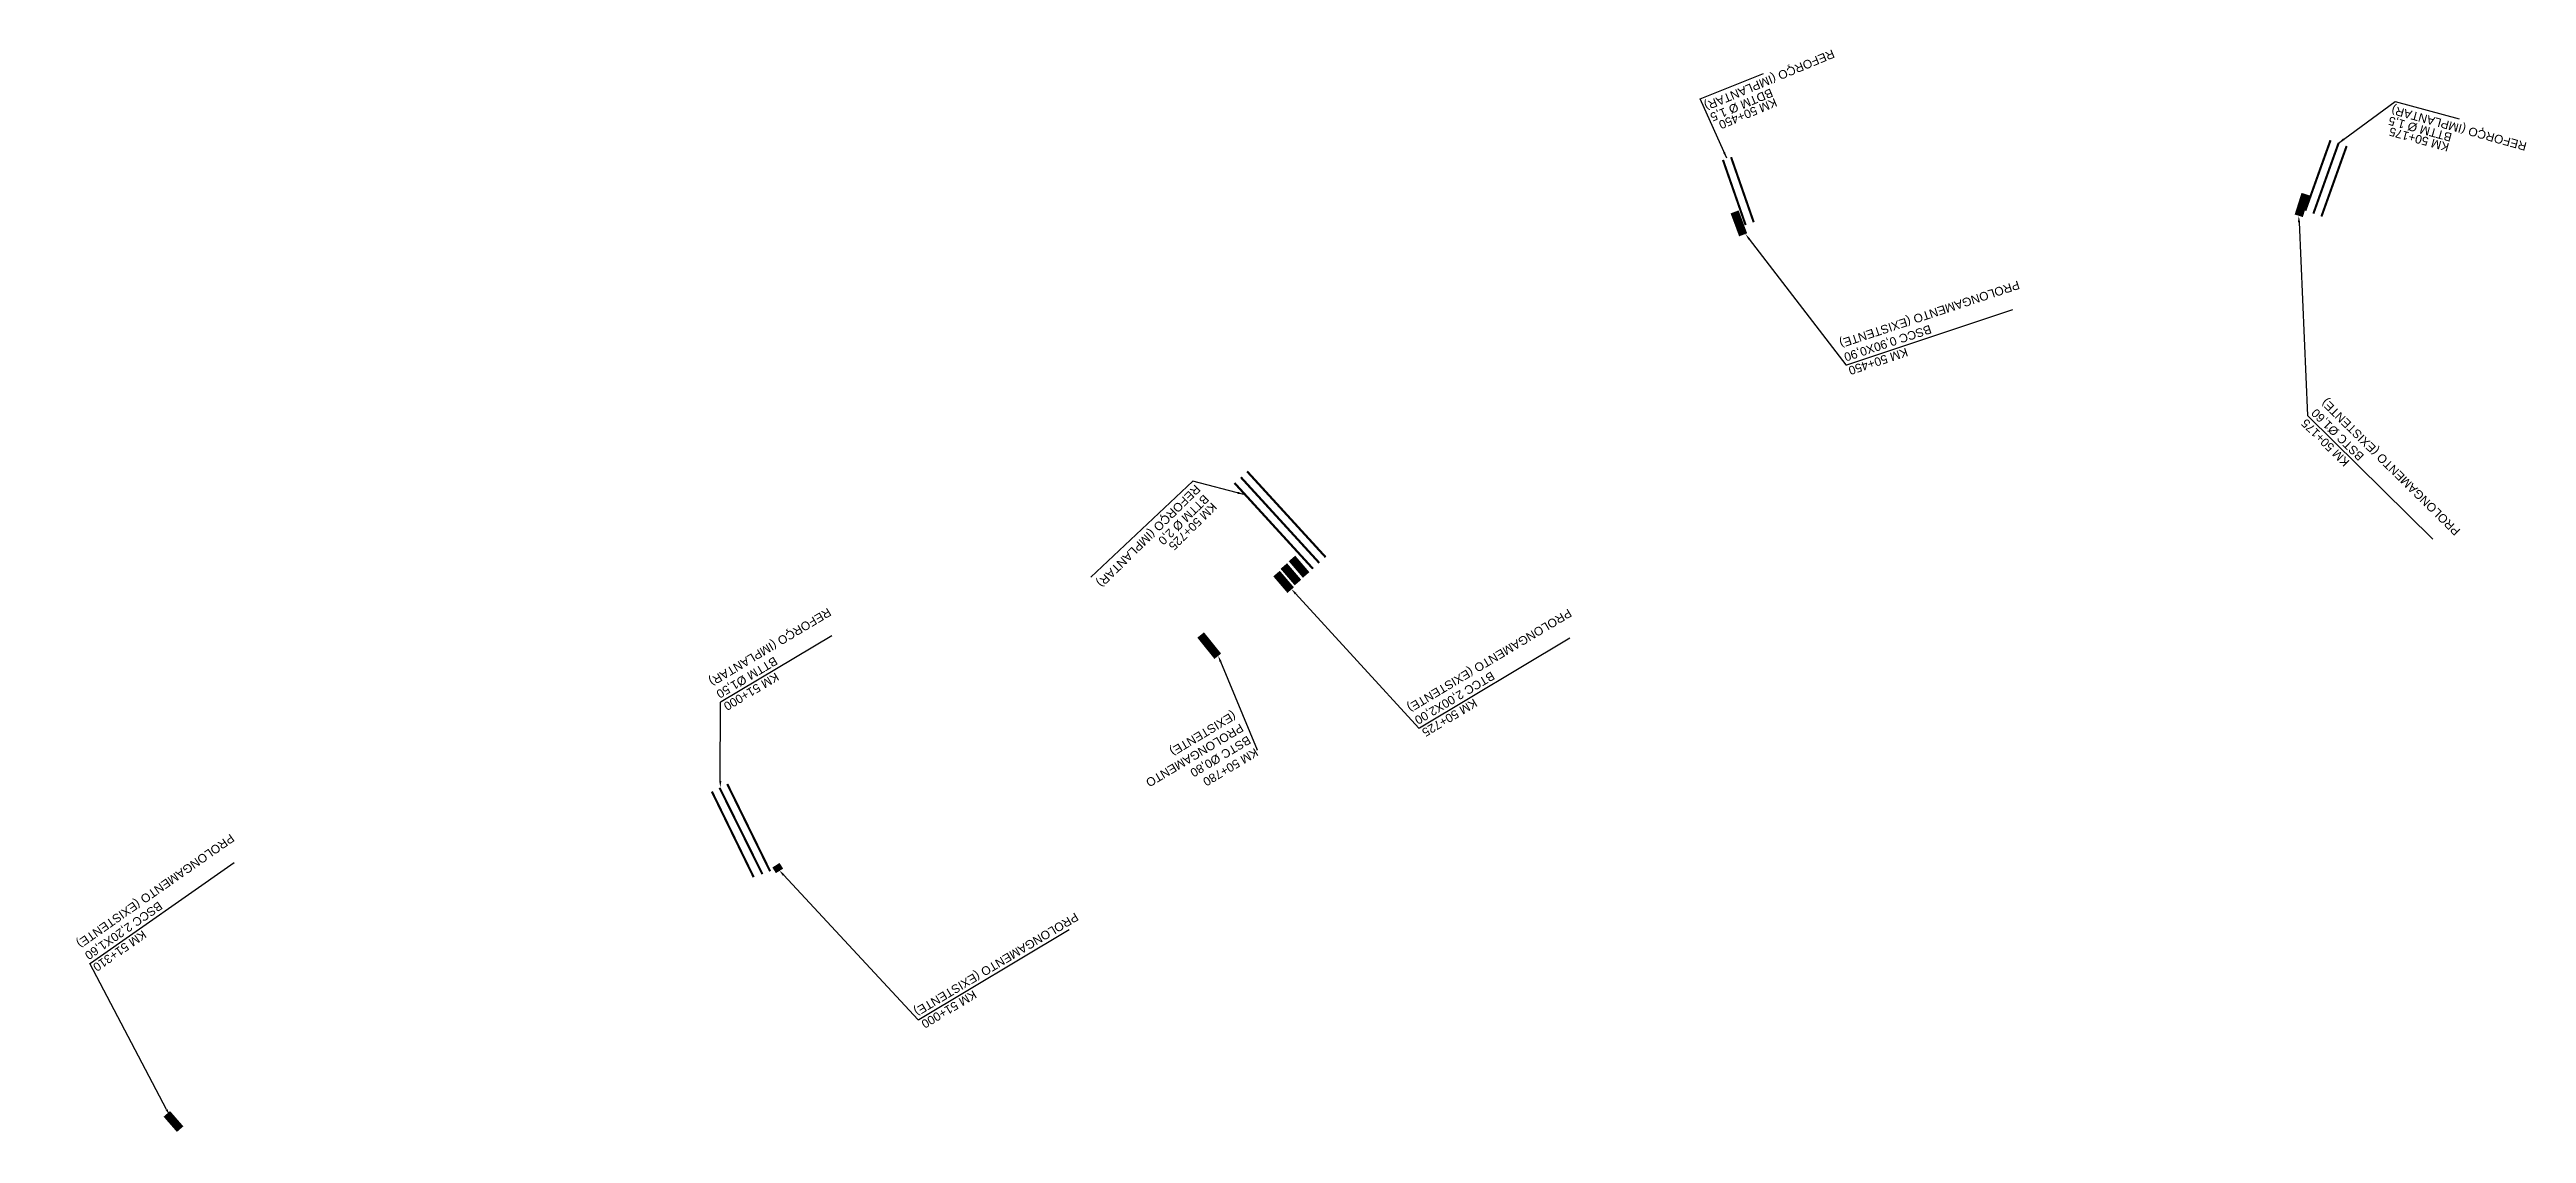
# Model space of a CAD drawing. Header units: metres. Extents: x 290209 to 324422, y 7399791 to 7463837.
# Drawn here: x 315559 to 316716, y 7432511 to 7433017 of the extents above; entities that cross this region are included whole.
import ezdxf
from ezdxf import colors
from ezdxf.entities.mleader import LeaderData, LeaderLine
from ezdxf.math import Vec2, Vec3

# ---------------------------------------------------------------- set-up
doc = ezdxf.new("R2010")
doc.units = ezdxf.units.M
for name, color, linetype in [('_DRENAGEM _TEXTOS_TIC', 2, 'Continuous'), ('_DRENAGEM_AMPLIAÇÃO DE BUEIRO-TIC', 23, 'Continuous'), ('BUEIRO_1.5', 50, 'Continuous'), ('BUEIRO_2.0', 50, 'Continuous'), ('BUEIRO_TEXTO', 2, 'Continuous')]:
    doc.layers.add(name, color=color, linetype=linetype)
doc.styles.add('$0$DIM', font='arial.ttf', dxfattribs={"width": 0.8})
doc.styles.add('ARIAL', font='arial.ttf')
doc.styles.add('SIMPLEX', font='simplex.shx')
doc.styles.get("Standard").update_dxf_attribs({"font": 'simplex.shx'})
doc.dimstyles.get("Standard").update_dxf_attribs({"dimtxt": 0.18, "dimasz": 0.18, "dimexe": 0.18, "dimexo": 0.0625, "dimgap": 0.09, "dimtad": 0, "dimtih": 1, "dimtoh": 1, "dimdec": 4, "dimzin": 0, "dimdsep": 46, "dimtxsty": 'Standard', "dimcen": 0.09, "dimadec": 0, "dimazin": 0, "dimtfac": 1, "dimtdec": 4, "dimtofl": 0, "dimtmove": 0, "dimatfit": 3, "dimfxl": 1, "dimtolj": 1, "dimtzin": 0, "dimarcsym": 0})

msp = doc.modelspace()

# ---------------------------------------------------------------- texts
at = {"layer": 'BUEIRO_TEXTO', "style": '$0$DIM'}
for s, rotation, p in [('REFORÇO (IMPLANTAR) ', 202.590298, (316391.506, 7433017.473)), ('BDTM Ø 1,5', 202.590298, (316362.746, 7432999.256)), ('KM 50+450', 202.590298, (316364.627, 7432994.774)), ('BTTM Ø 1,5', 164.582519, (316681.226, 7432978.089)), ('REFORÇO (IMPLANTAR) ', 164.582519, (316716.141, 7432973.875)), ('KM 50+175', 164.582519, (316679.917, 7432973.479)), ('REFORÇO (IMPLANTAR) ', 224.582519, (316094.053, 7432814.532)), ('BTTM Ø 2,0', 224.582519, (316098.041, 7432809.948)), ('KM 50+725', 224.582519, (316101.707, 7432806.252))]:
    msp.add_text(s, height=4, rotation=rotation, dxfattribs=at).set_placement(p)

# ---------------------------------------------------------------- linework, layer by layer
at = {"layer": '_DRENAGEM_AMPLIAÇÃO DE BUEIRO-TIC', "const_width": 4, "elevation": 735.833}
msp.add_lwpolyline([(316612.546, 7432949.826), (316609.35, 7432939.732)], dxfattribs=at)
msp.add_lwpolyline([(316612.546, 7432949.826), (316609.35, 7432939.732)], dxfattribs=at)
at = {"layer": '_DRENAGEM_AMPLIAÇÃO DE BUEIRO-TIC', "const_width": 4}
for points in [[(316345.905, 7432941.539), (316349.892, 7432930.835)], [(316345.905, 7432941.539), (316349.892, 7432930.835)], [(316135.398, 7432776.272), (316142.01, 7432768.559)], [(316135.398, 7432776.272), (316142.01, 7432768.559)], [(316139.207, 7432779.809), (316145.82, 7432772.096)], [(316139.207, 7432779.809), (316145.82, 7432772.096)], [(316131.996, 7432772.735), (316138.609, 7432765.023)], [(316131.996, 7432772.735), (316138.609, 7432765.023)], [(316096.561, 7432744.082), (316104.544, 7432734.166)], [(316096.561, 7432744.082), (316104.544, 7432734.166)], [(315898.23, 7432636.643), (315899.889, 7432634.003)], [(315613.762, 7432520.596), (315619.983, 7432513.469)], [(315613.762, 7432520.596), (315619.983, 7432513.469)]]:
    msp.add_lwpolyline(points, dxfattribs=at)
at = {"layer": 'BUEIRO_1.5', "ltscale": 5, "const_width": 1.005}
for points in [[(316624.192, 7432974.997), (316612.425, 7432942.096)], [(316627.958, 7432973.65), (316616.191, 7432940.749)], [(316631.724, 7432972.303), (316619.957, 7432939.402)], [(316340.474, 7432965.789), (316351.051, 7432935.408)], [(316344.252, 7432967.105), (316354.829, 7432936.723)], [(315871.896, 7432672.774), (315891.884, 7432632.466)], [(315875.49, 7432674.53), (315895.496, 7432633.825)], [(315868.302, 7432671.019), (315887.829, 7432631.039)]]:
    msp.add_lwpolyline(points, dxfattribs=at)
at = {"layer": 'BUEIRO_2.0', "ltscale": 5, "const_width": 1.005}
for points in [[(316112.367, 7432815.015), (316149.003, 7432775.011)], [(316115.317, 7432817.716), (316151.953, 7432777.713)], [(316118.267, 7432820.418), (316154.903, 7432780.414)]]:
    msp.add_lwpolyline(points, dxfattribs=at)

msp.set_redraw_order([(e.dxf.handle, doc.entitydb.next_handle()) for e in msp.query("TEXT MTEXT ATTDEF DIMENSION ARC_DIMENSION")])  # texts and dimensions are drawn at this point

# ---------------------------------------------------------------- leaders
at = {"layer": '_DRENAGEM _TEXTOS_TIC', "color": 2, "linetype": 'Continuous', "lineweight": -3}
ml = msp.add_multileader_mtext('Standard', dxfattribs=at)
ml.set_content('{\\fArial|b0|i0|c0|p34;\\C256;KM 50+175\\PBSTC Ø1,60\\PPROLONGAMENTO (EXISTENTE)}', color=2, style='SIMPLEX')
ml.set_leader_properties(color=256)
ml.build(insert=Vec2(0, 0))
ml.multileader.update_dxf_attribs({"text_right_attachment_type": 6, "dogleg_length": 0.36, "arrow_head_size": 3})
ctx = ml.context
ctx.base_point, ctx.arrow_head_size, ctx.landing_gap_size, ctx.plane_origin, ctx.plane_x_axis, ctx.plane_y_axis = Vec3(316674.387, 7432782.833), 3, 0.09, Vec3(316964.786, 7432840.63), Vec3(-0.71251161, 0.70166032), Vec3(-0.70166032, -0.71251161)
ctx.right_attachment, ctx.text_align_type = 6, 2
notes = []
notes.append((ctx, [(1, (1, 1, 0), (316613.444, 7432846.48), (0.71251161, -0.70166032), 0.36, [(0, [(316609.35, 7432939.732)], 0, [])])]))
ctx.mtext.insert, ctx.mtext.text_direction, ctx.mtext.rotation, ctx.mtext.width, ctx.mtext.defined_height, ctx.mtext.alignment, ctx.mtext.flow_direction = Vec3(316610.133, 7432842.476), Vec3(-0.71251161, 0.70166032), 2.36386759, 111.77672, 31.932, 3, 5
ml = msp.add_multileader_mtext('Standard', dxfattribs=at)
ml.set_content('{\\fArial|b0|i0|c0|p34;\\C256;KM 50+450\\PBSCC 0,90X0,90\\PPROLONGAMENTO (EXISTENTE)}', color=2, style='SIMPLEX')
ml.set_leader_properties(color=256)
ml.build(insert=Vec2(0, 0))
ml.multileader.update_dxf_attribs({"text_right_attachment_type": 6, "dogleg_length": 0.36, "arrow_head_size": 3})
ctx = ml.context
ctx.base_point, ctx.arrow_head_size, ctx.landing_gap_size, ctx.plane_origin, ctx.plane_x_axis, ctx.plane_y_axis = Vec3(316482.321, 7432895.398), 3, 0.09, Vec3(316549.082, 7433193.426), Vec3(-0.94909919, -0.31497734), Vec3(0.31497734, -0.94909919)
ctx.right_attachment, ctx.text_align_type = 6, 2
notes.append((ctx, [(1, (1, 1, 0), (316397.907, 7432870.11), (0.94909919, 0.31497734), 0.36, [(0, [(316350.951, 7432931.194)], 0, [])])]))
ctx.mtext.insert, ctx.mtext.text_direction, ctx.mtext.rotation, ctx.mtext.width, ctx.mtext.defined_height, ctx.mtext.alignment, ctx.mtext.flow_direction = Vec3(316399.965, 7432865.339), Vec3(-0.94909919, -0.31497734), 3.46202543, 111.77672, 31.932, 3, 5
at = {"layer": '_DRENAGEM _TEXTOS_TIC'}
ml = msp.add_multileader_mtext('Standard', dxfattribs=at)
ml.set_content('KM 50+725\\PBTCC 2,00X2,00\\PPROLONGAMENTO (EXISTENTE)', color=256, style='ARIAL')
ml.set_leader_properties()
ml.build(insert=Vec2(0, 0))
ml.multileader.update_dxf_attribs({"text_right_attachment_type": 6, "dogleg_length": 0.36, "arrow_head_size": 3})
ctx = ml.context
ctx.base_point, ctx.arrow_head_size, ctx.landing_gap_size, ctx.plane_origin, ctx.plane_x_axis, ctx.plane_y_axis = Vec3(316275.371, 7432743.606), 3, 0.09, Vec3(316258.588, 7432890.303), Vec3(-0.85805538, -0.51355717), Vec3(0.51355717, -0.85805538)
ctx.right_attachment, ctx.text_align_type = 6, 2
notes.append((ctx, [(1, (1, 1, 0), (316198.463, 7432700.592), (0.85805538, 0.51355717), 0.36, [(0, [(316138.877, 7432765.587)], 0, [])])]))
ctx.mtext.insert, ctx.mtext.text_direction, ctx.mtext.rotation, ctx.mtext.alignment, ctx.mtext.flow_direction = Vec3(316201.507, 7432696.382), Vec3(-0.85805538, -0.51355717), 3.68091794, 3, 5
ml = msp.add_multileader_mtext('Standard', dxfattribs=at)
ml.set_content('KM 51+000\\PBTTM Ø1,50\\PREFORÇO (IMPLANTAR)', color=256, style='ARIAL')
ml.set_leader_properties()
ml.build(insert=Vec2(0, 0))
ml.multileader.update_dxf_attribs({"text_right_attachment_type": 6, "dogleg_length": 0.36, "arrow_head_size": 3})
ctx = ml.context
ctx.base_point, ctx.arrow_head_size, ctx.landing_gap_size, ctx.plane_origin, ctx.plane_x_axis, ctx.plane_y_axis = Vec3(315929.554, 7432743.993), 3, 0.09, Vec3(315979.41, 7432829.818), Vec3(-0.85805538, -0.51355717), Vec3(0.51355717, -0.85805538)
ctx.right_attachment, ctx.text_align_type = 6, 2
notes.append((ctx, [(1, (1, 1, 0), (315872.371, 7432712.785), (0.85805538, 0.51355717), 0.36, [(0, [(315872.227, 7432672.916)], 0, [])])]))
ctx.mtext.insert, ctx.mtext.text_direction, ctx.mtext.rotation, ctx.mtext.alignment, ctx.mtext.flow_direction = Vec3(315875.415, 7432708.574), Vec3(-0.85805538, -0.51355717), 3.68091794, 3, 5
ml = msp.add_multileader_mtext('Standard', dxfattribs=at)
ml.set_content('KM 50+780\\PBSTC Ø0,80\\PPROLONGAMENTO (EXISTENTE)', color=256, style='ARIAL')
ml.set_leader_properties()
ml.build(insert=Vec2(0, 0))
ml.multileader.update_dxf_attribs({"text_right_attachment_type": 6, "dogleg_length": 0.36, "arrow_head_size": 3})
ctx = ml.context
ctx.base_point, ctx.arrow_head_size, ctx.landing_gap_size, ctx.plane_origin, ctx.plane_x_axis, ctx.plane_y_axis = Vec3(316122.627, 7432690.346), 3, 0.09, Vec3(316222.723, 7432834.818), Vec3(-0.85805538, -0.51355717), Vec3(0.51355717, -0.85805538)
ctx.right_attachment = 6
notes.append((ctx, [(0, (1, 1, 0), (316122.935, 7432690.531), (-0.85805538, -0.51355717), 0.36, [(0, [(316104.705, 7432734.442)], 0, [])])]))
ctx.mtext.insert, ctx.mtext.text_direction, ctx.mtext.rotation, ctx.mtext.width, ctx.mtext.flow_direction = Vec3(316123.878, 7432688.079), Vec3(-0.85805538, -0.51355717), 3.68091794, 45.33333, 5
ml = msp.add_multileader_mtext('Standard', dxfattribs=at)
ml.set_content('KM 51+310\\PBSCC 2,20X1,60\\PPROLONGAMENTO (EXISTENTE)', color=256, style='ARIAL')
ml.set_leader_properties()
ml.build(insert=Vec2(0, 0))
ml.multileader.update_dxf_attribs({"text_right_attachment_type": 6, "dogleg_length": 0.36, "arrow_head_size": 3})
ctx = ml.context
ctx.base_point, ctx.arrow_head_size, ctx.landing_gap_size, ctx.plane_origin, ctx.plane_x_axis, ctx.plane_y_axis = Vec3(315651.478, 7432639.119), 3, 0.09, Vec3(315737.431, 7432636.158), Vec3(-0.81964335, -0.57287414), Vec3(0.57287414, -0.81964335)
ctx.right_attachment, ctx.text_align_type = 6, 2
notes.append((ctx, [(1, (1, 1, 0), (315577.8, 7432590.78), (0.81964335, 0.57287414), 0.36, [(0, [(315615.046, 7432519.971)], 0, [])])]))
ctx.mtext.insert, ctx.mtext.text_direction, ctx.mtext.rotation, ctx.mtext.alignment, ctx.mtext.flow_direction = Vec3(315581.134, 7432586.795), Vec3(-0.81964335, -0.57287414), 3.7516008, 3, 5
ml = msp.add_multileader_mtext('Standard', dxfattribs=at)
ml.set_content('KM 51+000\\PPROLONGAMENTO (EXISTENTE)', color=256, style='ARIAL')
ml.set_leader_properties()
ml.build(insert=Vec2(0, 0))
ml.multileader.update_dxf_attribs({"text_right_attachment_type": 6, "dogleg_length": 0.36, "arrow_head_size": 3})
ctx = ml.context
ctx.base_point, ctx.arrow_head_size, ctx.landing_gap_size, ctx.plane_origin, ctx.plane_x_axis, ctx.plane_y_axis = Vec3(316041.605, 7432607.513), 3, 0.09, Vec3(316024.821, 7432754.21), Vec3(-0.85805538, -0.51355717), Vec3(0.51355717, -0.85805538)
ctx.right_attachment, ctx.text_align_type = 6, 2
notes.append((ctx, [(1, (1, 1, 0), (315964.697, 7432564.499), (0.85805538, 0.51355717), 0.36, [(0, [(315899.755, 7432634.277)], 0, [])])]))
ctx.mtext.insert, ctx.mtext.text_direction, ctx.mtext.rotation, ctx.mtext.alignment, ctx.mtext.flow_direction = Vec3(315967.741, 7432560.289), Vec3(-0.85805538, -0.51355717), 3.68091794, 3, 5
at = {"layer": 'BUEIRO_TEXTO'}
for points in [[(316342.215, 7432966.601), (316329.888, 7432994.299), (316359.427, 7433006.071)], [(316627.958, 7432973.65), (316654.323, 7432993.07), (316684.317, 7432984.926)], [(316116.723, 7432809.72), (316092.934, 7432815.85), (316045.286, 7432771.034)]]:
    msp.add_leader(points, dimstyle='Standard', override={"dimasz": 3}, dxfattribs=at)
for ctx, leaders in notes:
    for number, flags, end, landing, length, lines in leaders:
        leader = LeaderData()
        leader.index, (leader.has_last_leader_line, leader.has_dogleg_vector, leader.attachment_direction) = number, flags
        leader.last_leader_point, leader.dogleg_vector, leader.dogleg_length = Vec3(end), Vec3(landing), length
        for number, points, colour, breaks in lines:
            line = LeaderLine()
            line.index, line.vertices, line.color, line.breaks = number, Vec3.list(points), colors.encode_raw_color(colour), breaks
            leader.lines.append(line)
        ctx.leaders.append(leader)

doc.saveas('drawing.dxf')
